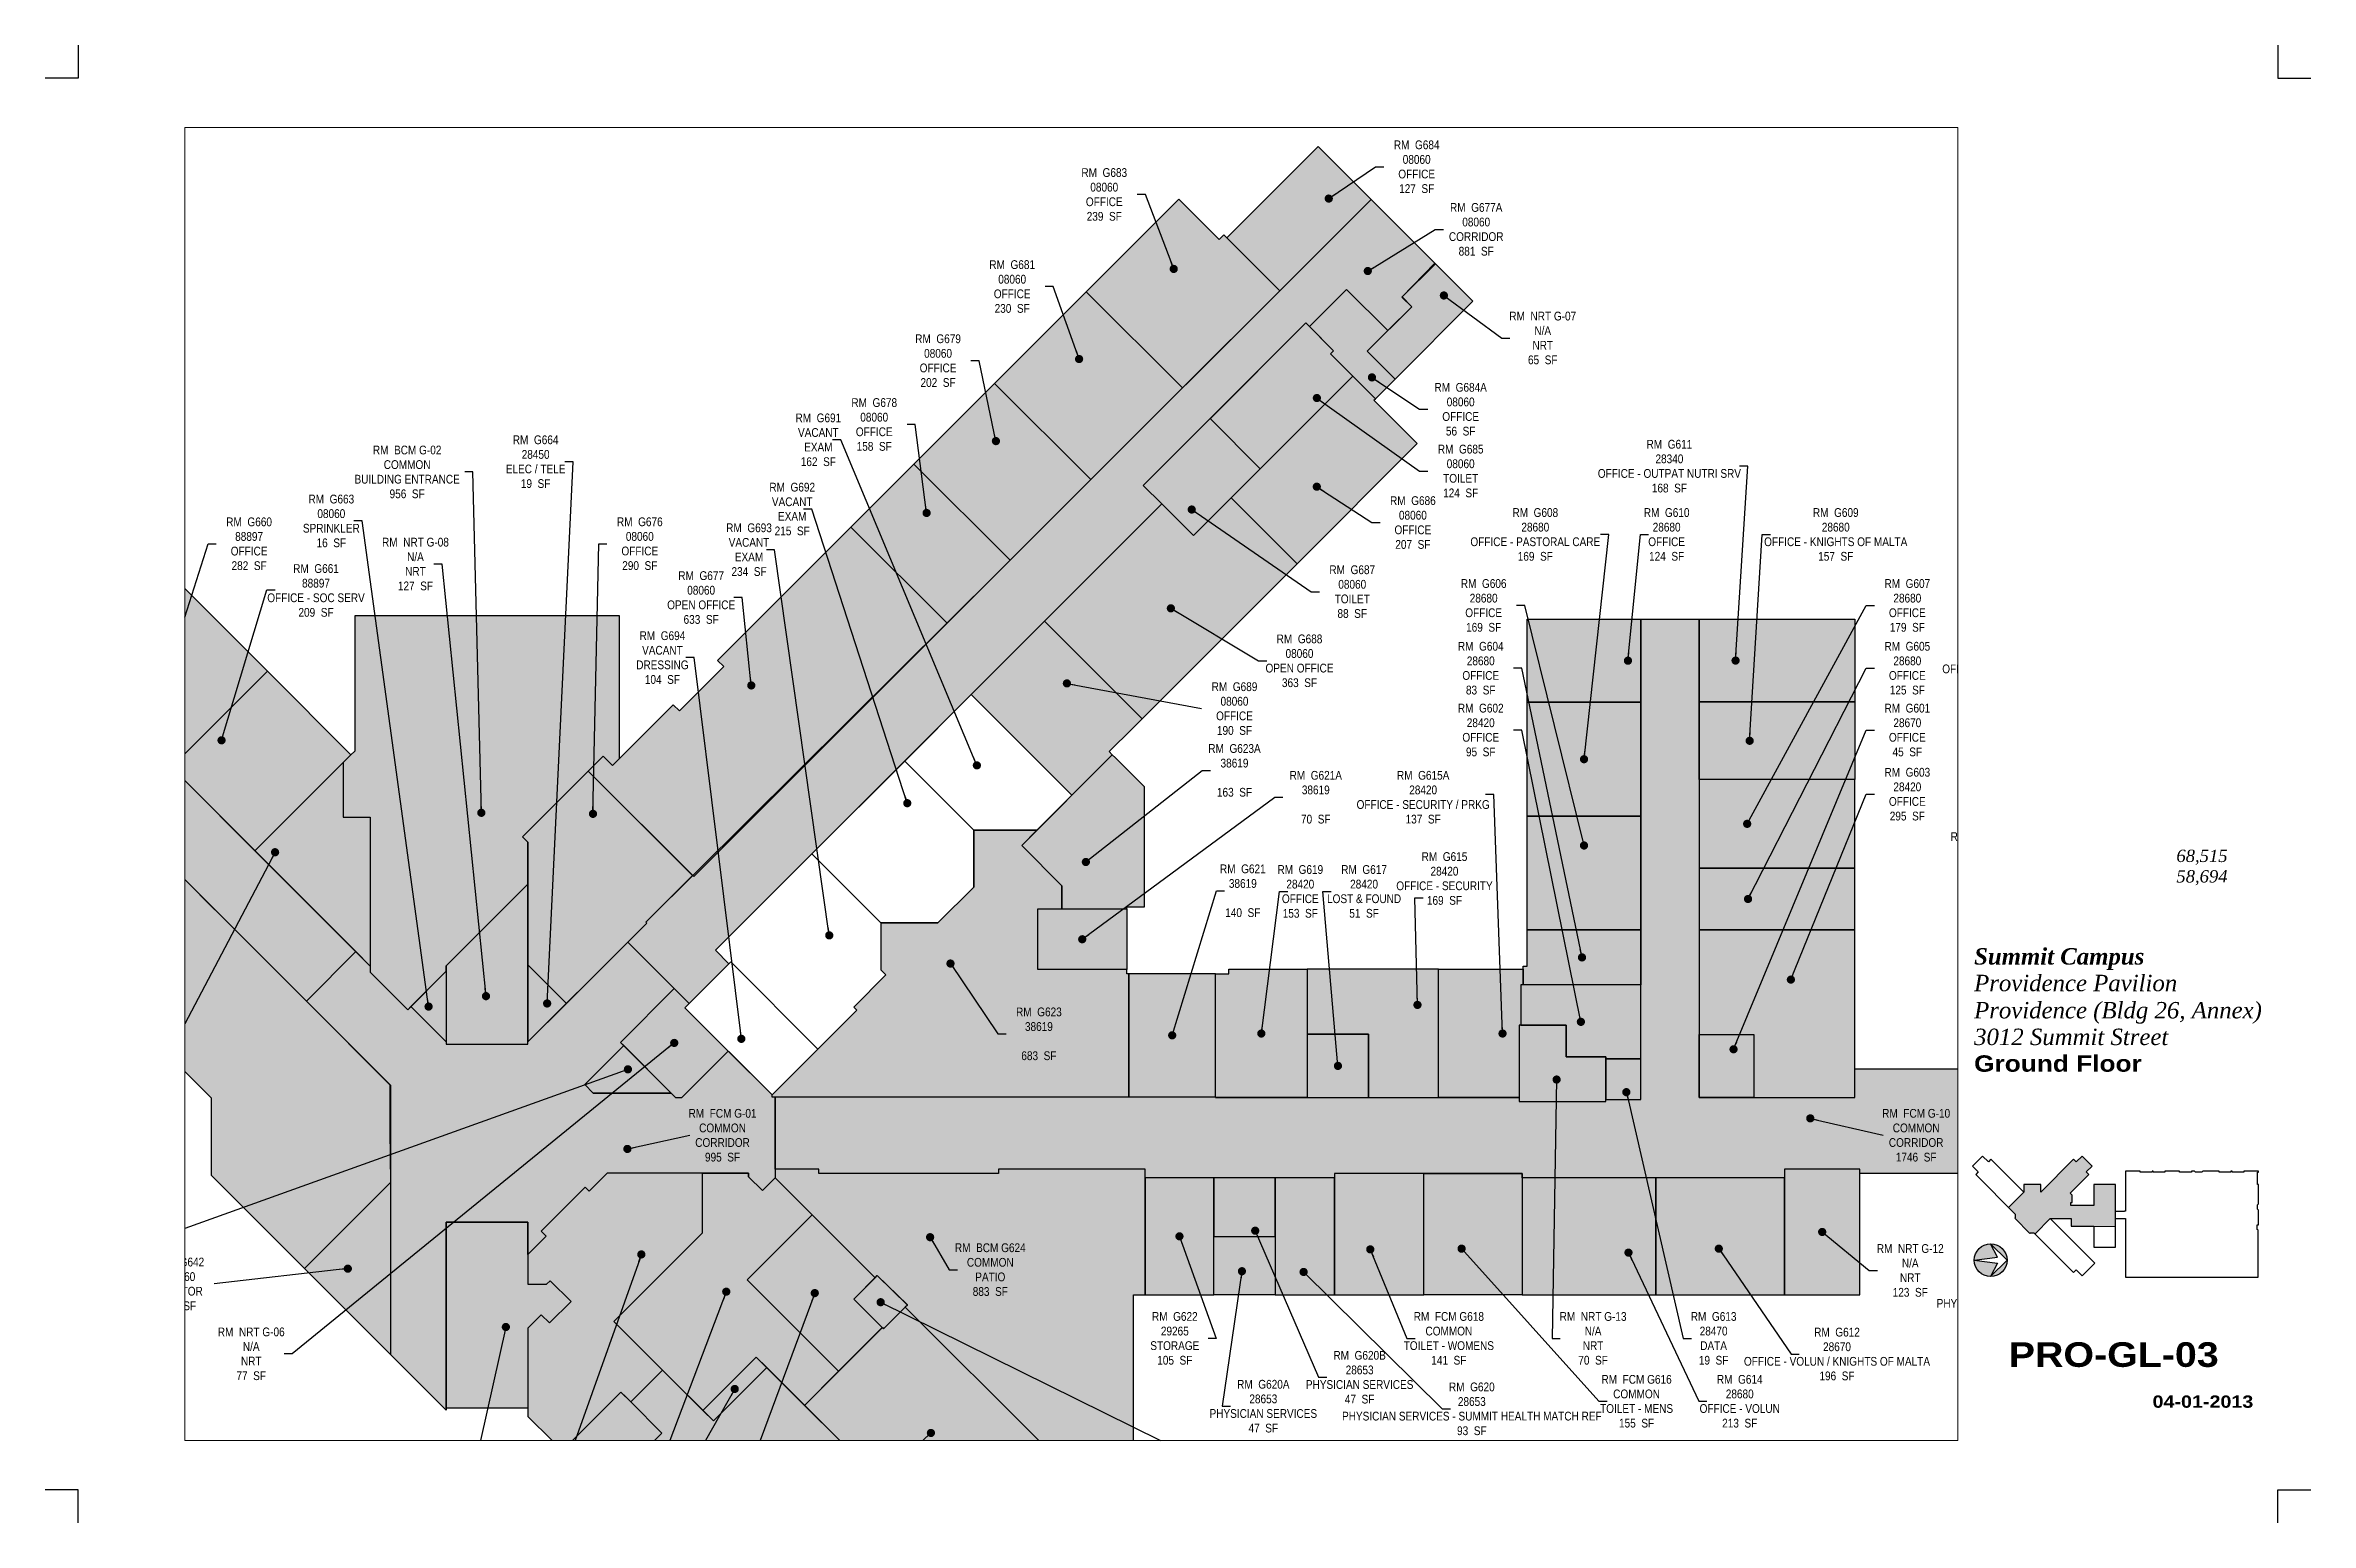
# Paper-space layout '03' of a CAD drawing. Header units: inches. Extents: x -0.1 to 17.1, y -0.1 to 11.1.
# The model-space entities are those that its viewports show. They can reach past a viewport. Long polylines and large blocks are cut down to what shows.
import ezdxf
from ezdxf.enums import TextEntityAlignment as Align

# ---------------------------------------------------------------- set-up
doc = ezdxf.new("R2010")
doc.units = ezdxf.units.IN
doc.header["$MEASUREMENT"] = 0
doc.layers.get('Defpoints').update_dxf_attribs({"color": 31})
for name, color, linetype in [('0-LABEL', 3, 'Continuous'), ('1-NRT', 200, 'Continuous'), ('1-NRT-PTN', 253, 'Continuous'), ('2-BCM', 140, 'Continuous'), ('2-BCM-PTN', 250, 'Continuous'), ('3-FCM', 190, 'Continuous'), ('3-FCM-PTN', 9, 'Continuous'), ('4-OCC', 6, 'Continuous'), ('4-OCC-PTN', 95, 'Continuous'), ('4-VACANT', 60, 'Continuous'), ('T-5', 5, 'Continuous'), ('T-8', 8, 'Continuous')]:
    doc.layers.add(name, color=color, linetype=linetype)
doc.styles.add('ArialB', font='')
doc.styles.add('ArialN', font='ARIALN.TTF')
doc.styles.add('TimesI', font='timesi.ttf')
doc.styles.add('TimesIB', font='timesbi.ttf')
doc.styles.get('ArialB').set_extended_font_data('Arial Black')
doc.dimstyles.new('AB-120', dxfattribs={"dimscale": 120, "dimtxt": 0.125, "dimasz": 0.09375, "dimexe": 0.0625, "dimexo": 0.125, "dimgap": 0.375, "dimtad": 0, "dimtih": 1, "dimtoh": 1, "dimdec": 4, "dimrnd": 0.0625, "dimzin": 0, "dimdsep": 46, "dimlunit": 4, "dimtxsty": 'ArialN', "dimblk": 'ARCHTICK', "dimcen": 0.09375, "dimclrd": 256, "dimclre": 256, "dimclrt": 256, "dimadec": 0, "dimazin": 0, "dimtfac": 1, "dimtdec": 4, "dimtofl": 0, "dimtmove": 2, "dimatfit": 3, "dimldrblk": 'DOT', "dimfxl": 0, "dimfrac": 2, "dimtolj": 1, "dimtzin": 0, "dimlwd": -1, "dimlwe": -1, "dimarcsym": 0})

psp = doc.layouts.new('03')

msp = doc.modelspace()

# ---------------------------------------------------------------- texts
at = {"layer": '0-LABEL', "char_height": 12, "attachment_point": 5, "style": 'ArialN'}
for s, insert in [('RM  G684\\P08060\\POFFICE\\P127  SF', (-588.9, 2883)), ('RM  G683\\P08060\\POFFICE\\P239  SF', (-1017.1, 2845)), ('RM  G677A\\P08060\\PCORRIDOR\\P881  SF', (-507.3, 2797.2)), ('RM  G681\\P08060\\POFFICE\\P230  SF', (-1143.3, 2718.8)), ('RM  NRT G-07\\PN/A\\PNRT\\P65  SF', (-416.1, 2648.3)), ('RM  G679\\P08060\\POFFICE\\P202  SF', (-1244.9, 2617.2)), ('RM  G684A\\P08060\\POFFICE\\P56  SF', (-528.6, 2550.6)), ('RM  G678\\P08060\\POFFICE\\P158  SF', (-1332.4, 2529.7)), ('RM  G486B\\P28340\\POFFICE\\P74  SF', (197.5, 2523.5)), ('RM  G691\\PVACANT\\PEXAM\\P162  SF', (-1409, 2508.7)), ('RM  BCM G-02\\PCOMMON\\PBUILDING ENTRANCE\\P956  SF', (-1972.6, 2464.7)), ('RM  G664\\P28450\\PELEC / TELE\\P19  SF', (-1796.5, 2478.7)), ('RM  G685\\P08060\\PTOILET\\P124  SF', (-528.6, 2465.9)), ('RM  G611\\P28340\\POFFICE - OUTPAT NUTRI SRV\\P168  SF', (-242.5, 2472.6)), ('RM  NRT G-24\\PN/A\\PNRT\\P15  SF', (197.5, 2423)), ('RM  G663\\P08060\\PSPRINKLER\\P16  SF', (-2076.5, 2397.5)), ('RM  G692\\PVACANT\\PEXAM\\P215  SF', (-1444.8, 2413.8)), ('RM  G686\\P08060\\POFFICE\\P207  SF', (-594.1, 2395.3)), ('RM  G660\\P88897\\POFFICE\\P282  SF', (-2189.2, 2366.2)), ('RM  G676\\P08060\\POFFICE\\P290  SF', (-1653.7, 2366.3)), ('RM  G693\\PVACANT\\PEXAM\\P234  SF', (-1504, 2358.1)), ('RM  G608\\P28680\\POFFICE - PASTORAL CARE\\P169  SF', (-426.3, 2379)), ('RM  G610\\P28680\\POFFICE\\P124  SF', (-246.3, 2379)), ('RM  G609\\P28680\\POFFICE - KNIGHTS OF MALTA\\P157  SF', (-14.5, 2379)), ('RM  NRT G-08\\PN/A\\PNRT\\P127  SF', (-1961.2, 2338.4)), ('RM  G661\\P88897\\POFFICE - SOC SERV\\P209  SF', (-2097.5, 2302.2)), ('RM  G677\\P08060\\POPEN OFFICE\\P633  SF', (-1569.6, 2292.5)), ('RM  G687\\P08060\\PTOILET\\P88  SF', (-677.2, 2300.6)), ('RM  G606\\P28680\\POFFICE\\P169  SF', (-497.1, 2281.7)), ('RM  G607\\P28680\\POFFICE\\P179  SF', (83.6, 2281.7)), ('RM  G694\\PVACANT\\PDRESSING\\P104  SF', (-1622.7, 2210.2)), ('RM  G688\\P08060\\POPEN OFFICE\\P363  SF', (-749.5, 2205.8)), ('RM  G486\\P28340\\POFFICE - MANAGER\\P61  SF', (197.5, 2204.7)), ('RM  G604\\P28680\\POFFICE\\P83  SF', (-501.1, 2195.7)), ('RM  G605\\P28680\\POFFICE\\P125  SF', (83.6, 2195.7)), ('RM  G689\\P08060\\POFFICE\\P190  SF', (-838.6, 2140.3)), ('RM  G602\\P28420\\POFFICE\\P95  SF', (-501.1, 2110.9)), ('RM  G601\\P28670\\POFFICE\\P45  SF', (83.6, 2110.9)), ('RM  G623A\\P38619\\P\\P163  SF', (-838.6, 2055.6)), ('RM  G621A\\P38619\\P\\P70  SF', (-727.2, 2018.8)), ('RM  G615A\\P28420\\POFFICE - SECURITY / PRKG\\P137  SF', (-580, 2018.8)), ('RM  G603\\P28420\\POFFICE\\P295  SF', (83.6, 2023)), ('RM  G488\\P28340\\PREFRIGERATOR\\P499  SF', (197.5, 1974.8)), ('RM  G621\\P38619\\P\\P140  SF', (-827.2, 1890.6)), ('RM  G619\\P28420\\POFFICE\\P153  SF', (-748.4, 1889.7)), ('RM  G617\\P28420\\PLOST & FOUND\\P51  SF', (-661, 1889.7)), ('RM  G615\\P28420\\POFFICE - SECURITY\\P169  SF', (-550.8, 1907.4)), ('RM  G623\\P38619\\P\\P683  SF', (-1106.7, 1694.5)), ('RM  FCM G101\\PCOMMON\\PCORRIDOR\\P1993  SF', (200.5, 1690.7)), ('RM  FCM G-01\\PCOMMON\\PCORRIDOR\\P995  SF', (-1540.3, 1555.5)), ('RM  FCM G-10\\PCOMMON\\PCORRIDOR\\P1746  SF', (95.7, 1555.5)), ('RM  BCM G624\\PCOMMON\\PPATIO\\P883  SF', (-1173.3, 1371.3)), ('RM  NRT G-12\\PN/A\\PNRT\\P123  SF', (87.6, 1370.2)), ('RM  G642\\P28460\\PJANITOR\\P97  SF', (-2282.1, 1351.7)), ('RM  G591\\P38619\\PPHYSICIAN SERVICES\\P151  SF', (197.5, 1335)), ('RM  G622\\P29265\\PSTORAGE\\P105  SF', (-920.4, 1277.1)), ('RM  FCM G618\\PCOMMON\\PTOILET - WOMENS\\P141  SF', (-544.8, 1277.1)), ('RM  NRT G-13\\PN/A\\PNRT\\P70  SF', (-347.1, 1277.1)), ('RM  G613\\P28470\\PDATA\\P19  SF', (-181.9, 1277.1)), ('RM  NRT G-06\\PN/A\\PNRT\\P77  SF', (-2186.3, 1255.9)), ('RM  G612\\P28670\\POFFICE - VOLUN / KNIGHTS OF MALTA\\P196  SF', (-12.8, 1255.6)), ('RM  G620B\\P28653\\PPHYSICIAN SERVICES\\P47  SF', (-667.1, 1223.8)), ('RM  G620A\\P28653\\PPHYSICIAN SERVICES\\P47  SF', (-799.1, 1184.1)), ('RM  G620\\P28653\\PPHYSICIAN SERVICES - SUMMIT HEALTH MATCH REF\\P93  SF', (-513.3, 1180.5)), ('RM  FCM G616\\PCOMMON\\PTOILET - MENS\\P155  SF', (-287.5, 1190.9)), ('RM  G614\\P28680\\POFFICE - VOLUN\\P213  SF', (-146.1, 1190.9)), ('RM  NRT G-10\\PN/A\\PNRT\\P18  SF', (-789.6, 1090.4))]:
    msp.add_mtext(s, dxfattribs=dict(at, insert=insert))

# ---------------------------------------------------------------- blocks, each defined once
blk = doc.blocks.new('AB-TB-text')
for tag, style, p in [('GROSS', 'TimesI', (1.93, 4.406)), ('USEABLE', 'TimesI', (1.93, 4.25)), ('DATE', 'ArialB', (2.125, 0.25))]:
    blk.add_attdef(tag, text='', height=0.0938, dxfattribs=dict(style=style)).set_placement(p, align=Align.RIGHT)
for tag, style, p in [('CAMPUS', 'TimesIB', (0, 3.75)), ('PAVILION', 'TimesI', (0, 3.547)), ('BUILDING', 'TimesI', (0, 3.34)), ('STREET', 'TimesI', (0, 3.137)), ('FLOOR', 'ArialB', (0, 2.934))]:
    blk.add_attdef(tag, text='', height=0.125, dxfattribs=dict(style=style)).set_placement(p, align=Align.TOP_LEFT)
at = {"style": 'ArialB'}
blk.add_attdef('DWG#', text='', height=0.188, dxfattribs=at).set_placement((1.062, 0.749), align=Align.TOP_CENTER)
blk = doc.blocks.new('n-arrow')
h = blk.add_hatch(color=256)
h.paths.add_polyline_path([(0, 0.125), (0.125, 0, 0.414214)])
h.paths.add_polyline_path([(0, 0.125, 0.414214), (-0.125, 0), (0.051, 0.022)])
h = blk.add_hatch(color=256)
h.paths.add_polyline_path([(0.051, -0.022), (-0.125, 0, 0.414214), (0, -0.125)])
h.paths.add_polyline_path([(0.125, 0), (0, -0.125, 0.414214)])
for p, q in [((-0.125, 0), (0.051, 0.022)), ((-0.125, 0), (0.051, -0.022)), ((0, 0.125), (0.125, 0)), ((0.051, 0.022), (0, 0.125)), ((0, -0.125), (0.125, 0)), ((0.051, -0.022), (0, -0.125))]:
    blk.add_line(p, q)
blk.add_circle((0, 0), 0.125)
blk = doc.blocks.new('gl outline')
at = {"layer": 'T-8'}
for points in [[(15.716, 2.25), (15.716, 2.248), (15.707, 2.248), (15.707, 2.244), (15.638, 2.244), (15.638, 2.451), (15.473, 2.451), (15.473, 2.291), (15.299, 2.291), (15.299, 2.312), (15.308, 2.312), (15.308, 2.37), (15.294, 2.385), (15.436, 2.526), (15.416, 2.546), (15.461, 2.591), (15.385, 2.667), (15.34, 2.622), (15.32, 2.642), (15.07, 2.392), (15.07, 2.451), (14.941, 2.451), (14.941, 2.392), (14.69, 2.642), (14.671, 2.622), (14.625, 2.667), (14.549, 2.591), (14.594, 2.546), (14.574, 2.526), (14.875, 2.225), (14.875, 2.197), (14.871, 2.194), (14.987, 2.078), (14.991, 2.081), (15.018, 2.081), (15.319, 1.78), (15.34, 1.8), (15.385, 1.755), (15.481, 1.852), (15.142, 2.191), (15.3, 2.191), (15.3, 2.132), (15.473, 2.132), (15.473, 1.972), (15.638, 1.972), (15.638, 2.191), (15.715, 2.191)], [(15.715, 2.191), (15.715, 1.744), (16.725, 1.744), (16.725, 1.95), (16.724, 1.95), (16.724, 2.102), (16.717, 2.108), (16.717, 2.108), (16.717, 2.143), (16.727, 2.143), (16.727, 2.256), (16.719, 2.262), (16.719, 2.296), (16.727, 2.303), (16.727, 2.351), (16.727, 2.451), (16.719, 2.451), (16.719, 2.544), (16.727, 2.544), (16.727, 2.552), (16.615, 2.552), (16.615, 2.544), (16.527, 2.544), (16.527, 2.552), (16.517, 2.552), (16.517, 2.544), (16.427, 2.544), (16.427, 2.552), (16.303, 2.552), (16.295, 2.544), (16.247, 2.544), (16.239, 2.552), (16.217, 2.552), (16.217, 2.544), (16.127, 2.544), (16.127, 2.552), (16.015, 2.552), (16.015, 2.544), (15.925, 2.544), (15.925, 2.552), (15.917, 2.552), (15.917, 2.544), (15.827, 2.544), (15.827, 2.552), (15.716, 2.552), (15.716, 2.25), (15.716, 2.247)]]:
    blk.add_lwpolyline(points, dxfattribs=at)
blk = doc.blocks.new('_ArchTick')
at = {"const_width": 0.15}
blk.add_lwpolyline([(-0.5, -0.5), (0.5, 0.5)], dxfattribs=at)
blk = doc.blocks.new('_Dot')
at = {"lineweight": -2}
blk.add_line((-0.5, 0), (-1, 0), dxfattribs=at)
at = {"const_width": 0.5}
blk.add_lwpolyline([(-0.25, 0, 1), (0.25, 0, 1)], format="xyb", close=True, dxfattribs=at)

# ---------------------------------------------------------------- hatches: boundary and pattern name
at = {"layer": '1-NRT-PTN'}
for points in [[(-618.6, 2591.9), (-511.8, 2698.7), (-564.1, 2751), (-608.9, 2704.6), (-595.6, 2691.2), (-656.8, 2630.1)], [(-1919, 1787.7), (-1919, 1680.4), (-1807.1, 1680.4), (-1807.1, 1899.7)], [(-1604.8, 1607.4), (-1596.3, 1607.4), (-1532.6, 1671), (-1591.9, 1730.3), (-1585.9, 1736.3), (-1606.4, 1756.8), (-1680.3, 1682.9)], [(-383.8, 1663), (-383.8, 1706.4), (-448.5, 1706.4), (-448.5, 1602), (-329.7, 1602), (-329.7, 1663)], [(18.5, 1509), (-84.7, 1509), (-84.7, 1337), (18.5, 1337)], [(-1807.1, 1181.7), (-1919, 1181.7), (-1919, 1436.2), (-1807.1, 1436.2), (-1807.1, 1351.3), (-1781.6, 1351.3), (-1776.7, 1356.2), (-1748, 1327.6), (-1777.4, 1298.3), (-1788.7, 1309.6), (-1807.1, 1291.2)], [(-1319.5, 1290.4), (-1287, 1322.9), (-1328.2, 1363.1), (-1360.2, 1331.1)]]:
    msp.add_hatch(color=256, dxfattribs=at).paths.add_polyline_path(points)
at = {"layer": '2-BCM-PTN'}
for points in [[(-1681.5, 2072), (-1681.5, 2267.5), (-1789.5, 2267.5), (-1936.5, 2267.5), (-2044.5, 2267.5), (-2044.5, 2086.5), (-2044.5, 2082.2), (-2049.6, 2077.1), (-2060.2, 2066.5), (-2060.2, 1991.5), (-2023.1, 1991.5), (-2023.1, 1787.5), (-2023.1, 1779), (-1971.7, 1727.6), (-1919, 1780.3), (-1919, 1787.7), (-1807.1, 1899.7), (-1807.1, 1904), (-1807.1, 1957.4), (-1814.3, 1964.7), (-1704, 2075), (-1691.3, 2062.3)], [(-977.1, 1337), (-961.1, 1337), (-961.1, 1509), (-1162.2, 1509), (-1162.2, 1503), (-1408.2, 1503), (-1408.2, 1509), (-1468.3, 1509), (-1468.3, 1497.1), (-1331.2, 1360), (-1328.2, 1363.1), (-1287, 1322.8), (-1289.9, 1320), (-977.1, 1007.3)]]:
    msp.add_hatch(color=256, dxfattribs=at).paths.add_polyline_path(points)
at = {"layer": '3-FCM-PTN'}
for points in [[(269.5, 1653), (323.5, 1653), (323.5, 1548), (290.5, 1548), (290.5, 1503), (18.5, 1503), (18.5, 1509), (-84.7, 1509), (-84.7, 1497), (-444.5, 1497), (-444.5, 1503), (-701.5, 1503), (-701.5, 1497), (-961.1, 1497), (-961.1, 1509), (-1162.2, 1509), (-1162.2, 1503), (-1408.2, 1503), (-1408.2, 1509), (-1468.3, 1509), (-1468.3, 1608), (-864.8, 1608), (-864.8, 1607.1), (-448.5, 1607.1), (-448.5, 1602), (-329.7, 1602), (-329.7, 1604.5), (-281.5, 1604.5), (-281.5, 2263), (-201.5, 2263), (-201.5, 1607.1), (11.5, 1607.1), (11.5, 1646.5), (269.5, 1646.5)], [(-1670.1, 1820.4), (-1606.4, 1756.8), (-1680.3, 1682.9), (-1675.8, 1678.4), (-1729.2, 1625), (-1717.6, 1613.4), (-1610.8, 1613.4), (-1604.8, 1607.4), (-1596.3, 1607.4), (-1532.6, 1671), (-1472.4, 1610.8), (-1472.6, 1610.5), (-1472.6, 1608), (-1468.3, 1608), (-1468.3, 1509), (-1468.3, 1497.1), (-1485.7, 1479.6), (-1504.7, 1498.6), (-1504.7, 1503.7), (-1698.6, 1503.7), (-1723.2, 1479.1), (-1728.5, 1484.5), (-1788.8, 1424.2), (-1781.9, 1417.2), (-1807.1, 1392), (-1807.1, 1436.2), (-1919, 1436.2), (-1919, 1178.7), (-1995, 1254.7), (-1995.1, 1491.2), (-1995.7, 1561), (-1995.7, 1600.3), (-1995.7, 1624.3), (-2110.7, 1739.3), (-2042.8, 1807.2), (-2023.1, 1787.5), (-2023.1, 1779), (-1971.7, 1727.6), (-1967.4, 1731.9), (-1919, 1683.4), (-1919, 1680.4), (-1807.1, 1680.4), (-1807.1, 1683.4)], [(-578.9, 1503), (-701.5, 1503), (-701.5, 1337), (-578.9, 1337)], [(-444.5, 1503), (-444.5, 1337), (-578.9, 1337), (-578.9, 1503)]]:
    msp.add_hatch(color=256, dxfattribs=at).paths.add_polyline_path(points)
at = {"layer": '4-OCC-PTN'}
for color, points in [(10, [(-651.1, 2838), (-776.3, 2712.8), (-849.1, 2785.6), (-723.9, 2910.8)]), (10, [(-628.5, 2658.4), (-595.6, 2691.2), (-609.2, 2704.3), (-563.3, 2750.2), (-651.1, 2838), (-1160.6, 2329.2), (-1645.5, 1847.6), (-1644.2, 1846.3), (-1670.1, 1820.4), (-1585.9, 1736.3), (-1531.5, 1790.7), (-1549.8, 1809.1), (-938.2, 2420.8), (-963.7, 2446.2), (-740.9, 2669), (-736, 2664), (-685.1, 2714.9)]), (10, [(-776.3, 2712.8), (-849.1, 2785.6), (-853.3, 2789.9), (-859.7, 2783.5), (-914.9, 2838.7), (-1041.8, 2711.8), (-909.8, 2579.8), (-776.5, 2713.1)]), (43, [(-2110.7, 1739.3), (-2505.7, 2134.4), (-2501.5, 2138.6), (-2526.7, 2163.9), (-2533.1, 2157.5), (-2545.1, 2169.5), (-2551.8, 2162.8), (-2640.4, 2251.4), (-2652.8, 2239), (-2791.2, 2377.4), (-2776.3, 2392.3), (-2913.1, 2529), (-2912.4, 2529.7), (-3014.5, 2631.8), (-3008.8, 2637.5), (-3015.7, 2644.4), (-2987.9, 2672.2), (-3062, 2746.3), (-2992.2, 2816), (-2942.7, 2766.5), (-2900.3, 2809), (-2866.4, 2775), (-2938.5, 2702.9), (-2042.8, 1807.2)]), (10, [(-909.8, 2579.8), (-1041.8, 2711.8), (-1167.6, 2585.9), (-1035.5, 2454.4)]), (10, [(-628.5, 2658.4), (-685.1, 2714.9), (-736, 2664), (-702.7, 2630.8), (-707, 2626.5), (-645.5, 2565), (-618.6, 2591.9), (-656.8, 2630.1)]), (10, [(-872.1, 2537.8), (-803.2, 2468.9), (-676.2, 2595.8), (-707, 2626.5), (-702.7, 2630.8), (-740.9, 2669), (-872.1, 2537.7)]), (10, [(-1035.5, 2454.4), (-1167.6, 2585.9), (-1278.1, 2475.4), (-1146, 2343.8)]), (10, [(-843, 2429.2), (-752.8, 2338.9), (-588.2, 2503.5), (-647.6, 2562.9), (-645.5, 2565), (-676.2, 2595.8)]), (10, [(-938.2, 2420.8), (-963.7, 2446.2), (-872.1, 2537.8), (-803.2, 2468.9), (-894.8, 2377.4)]), (10, [(-1146, 2343.8), (-1278.1, 2475.4), (-1364.3, 2389.2), (-1232.4, 2257.3)]), (10, [(-1098.8, 2260.2), (-965.2, 2126.5), (-752.8, 2338.9), (-843, 2429.2), (-894.8, 2377.4), (-938.2, 2420.8)]), (10, [(-1364.3, 2389.2), (-1232.4, 2257.3), (-1579.8, 1910), (-1724.4, 2054.6), (-1704, 2075), (-1691.3, 2062.3), (-1681.5, 2072), (-1674.3, 2079.2), (-1607.8, 2145.7), (-1599.3, 2137.2), (-1538.5, 2198), (-1547, 2206.5)]), (43, [(-2164.2, 2191.7), (-2295.7, 2060.1), (-2450.1, 2214.6), (-2318.6, 2346.1)]), (10, [(-1199.3, 2159.6), (-1061.4, 2021.8), (-1006.1, 2077.1), (-1010.3, 2081.4), (-978.5, 2113.2), (-965.2, 2126.5), (-1098.8, 2260.2), (-1199.3, 2159.6), (-1061.4, 2021.8)]), (132, [(-437.5, 2263), (-281.5, 2263), (-281.5, 2149), (-437.5, 2149)]), (50, [(-201.5, 2263), (11.5, 2263), (11.5, 2149.4), (-201.5, 2149.4)]), (43, [(-2181.2, 1945.6), (-2295.7, 2060.1), (-2164.2, 2191.7), (-2049.6, 2077.1)]), (132, [(-437.5, 2149), (-281.5, 2149), (-281.5, 1993), (-437.5, 1993)]), (132, [(-201.5, 2149.4), (11.5, 2149.4), (11.5, 2043), (-201.5, 2043)]), (43, [(-2060.2, 2066.5), (-2060.2, 1991.5), (-2023.1, 1991.5), (-2023.1, 1787.5), (-2181.2, 1945.6)]), (10, [(-1581.5, 1911.7), (-1724.4, 2054.6), (-1814.3, 1964.7), (-1807.1, 1957.4), (-1807.1, 1789), (-1754.3, 1736.2), (-1670.1, 1820.4), (-1644.2, 1846.3), (-1645.5, 1847.6)]), (132, [(11.5, 2043), (-201.5, 2043), (-201.5, 1921.7), (11.5, 1921.7)]), (43, [(-2494.4, 1860), (-2241.2, 1606.8), (-2241.2, 1500.9), (-2113.3, 1373), (-1995.1, 1491.2), (-1995.1, 1623.8), (-2363.3, 1992)]), (132, [(-437.5, 1993), (-281.5, 1993), (-281.5, 1837), (-437.5, 1837)]), (132, [(11.5, 1921.7), (-201.5, 1921.7), (-201.5, 1837), (11.5, 1837)]), (132, [(-281.5, 1761.6), (-443, 1761.6), (-443, 1787.1), (-437.5, 1787.1), (-437.5, 1837), (-281.5, 1837)]), (240, [(-201.5, 1837), (-201.5, 1693.7), (-126.9, 1693.7), (-126.9, 1607.1), (11.5, 1607.1), (11.5, 1837)]), (10, [(-1919, 1780.3), (-1919, 1683.4), (-1967.4, 1731.9)]), (55, [(-1807.1, 1789), (-1807.1, 1683.4), (-1754.3, 1736.2)]), (240, [(-738.8, 1783), (-738.8, 1607.1), (-864.8, 1607.1), (-864.8, 1777), (-846.2, 1777), (-846.2, 1783)]), (240, [(-559.1, 1607.1), (-559.1, 1783), (-738.8, 1783), (-738.8, 1694.1), (-654.8, 1694.1), (-654.8, 1607.1)]), (240, [(-559.1, 1607.1), (-559.1, 1783), (-443, 1783), (-443, 1761.6), (-446, 1761.6), (-446, 1706.4), (-448.5, 1706.4), (-448.5, 1607.1)]), (240, [(-383.8, 1663), (-329.7, 1663), (-329.7, 1660.4), (-281.5, 1660.4), (-281.5, 1761.6), (-446, 1761.6), (-446, 1706.4), (-383.8, 1706.4)]), (55, [(-1675.8, 1678.4), (-1610.8, 1613.4), (-1717.6, 1613.4), (-1729.2, 1625)]), (240, [(-654.8, 1607.1), (-654.8, 1694.1), (-738.8, 1694.1), (-738.8, 1607.1)]), (63, [(-201.5, 1693.7), (-126.9, 1693.7), (-126.9, 1607.1), (-201.5, 1607.1)]), (62, [(-281.5, 1604.5), (-281.5, 1660.4), (-329.7, 1660.4), (-329.7, 1604.5)]), (201, [(-1995.1, 1491.2), (-2113.3, 1373), (-1995, 1254.7), (-1995, 1326.3), (-1995, 1362.3)]), (120, [(-1698.6, 1503.7), (-1723.2, 1479.1), (-1728.5, 1484.5), (-1788.8, 1424.2), (-1781.9, 1417.2), (-1807.1, 1392), (-1807.1, 1351.3), (-1781.6, 1351.3), (-1776.7, 1356.2), (-1748, 1327.6), (-1777.4, 1298.3), (-1788.7, 1309.6), (-1807.1, 1291.2), (-1807.1, 1170.2), (-1760, 1123.1), (-1679.7, 1203.5), (-1666.2, 1190.1), (-1622.7, 1233.7), (-1689.2, 1300.2), (-1567.6, 1421.9), (-1567.6, 1503.7)]), (120, [(-1689.2, 1300.2), (-1567.6, 1421.9), (-1567.6, 1503.7), (-1504.7, 1503.7), (-1504.7, 1498.6), (-1485.7, 1479.6), (-1468.3, 1497.1), (-1417.5, 1446.3), (-1506.5, 1357.3), (-1381.2, 1232), (-1427.9, 1185.3), (-1494.2, 1251.6), (-1567.4, 1178.4), (-1622.7, 1233.7), (-1622.7, 1233.7)]), (120, [(-866.9, 1497), (-961.1, 1497), (-961.1, 1337), (-866.9, 1337)]), (46, [(-866.9, 1417), (-782.9, 1417), (-782.9, 1497), (-866.9, 1497)]), (46, [(-701.5, 1497), (-782.9, 1497), (-782.9, 1337), (-701.5, 1337)]), (132, [(-260.9, 1497), (-444.5, 1497), (-444.5, 1337), (-260.9, 1337)]), (63, [(-84.7, 1395), (-84.7, 1446), (-84.7, 1497), (-260.9, 1497), (-260.9, 1337), (-84.7, 1337)]), (120, [(-1417.5, 1446.3), (-1506.5, 1357.3), (-1381.2, 1232), (-1321.4, 1292), (-1360.2, 1331.1), (-1331.2, 1360)]), (46, [(-782.9, 1337), (-866.9, 1337), (-866.9, 1417), (-782.9, 1417)]), (120, [(-1351.8, 1109.2), (-1371.5, 1089.5), (-1263.1, 981.1), (-1243.7, 1000.6), (-1218.1, 975), (-1081.5, 1111.6), (-1289.9, 1320), (-1319.5, 1290.4), (-1321.2, 1292.1), (-1427.9, 1185.3)]), (120, [(-1567.4, 1178.4), (-1552.9, 1163.9), (-1479.7, 1237.1), (-1494.2, 1251.6)]), (120, [(-1703.8, 1066.9), (-1623.4, 1147.2), (-1666.2, 1190.1), (-1622.7, 1233.7), (-1552.9, 1163.9), (-1479.7, 1237.1), (-1351.8, 1109.2), (-1371.5, 1089.5), (-1263.1, 981.1), (-1243.7, 1000.6), (-1218.1, 975), (-1237.5, 955.5), (-1005.3, 723.3), (-1051.3, 677.5), (-1172.7, 798.9), (-1304.2, 667.4)]), (120, [(-1760, 1123.1), (-1679.7, 1203.5), (-1673, 1196.8), (-1666.2, 1190.1), (-1623.4, 1147.2), (-1703.8, 1066.9)])]:
    msp.add_hatch(color=color, dxfattribs=at).paths.add_polyline_path(points)
h = msp.add_hatch(color=172, dxfattribs=at)
h.dxf.hatch_style = 1
h.paths.add_polyline_path([(-962, 2033), (-1001.8, 2072.9), (-1006.1, 2077.1), (-1130.3, 1952.9), (-1075.1, 1897.6), (-1075.1, 1865.7), (-986.2, 1865.7), (-986.2, 1868.7), (-962, 1868.7)])
h = msp.add_hatch(color=172, dxfattribs=at)
h.dxf.hatch_style = 1
h.paths.add_polyline_path([(-1245.1, 1846.6), (-1323.2, 1846.6), (-1323.2, 1782.4), (-1316.3, 1775.4), (-1360.3, 1731.3), (-1356.1, 1727.1), (-1472.6, 1610.5), (-1472.6, 1608), (-983.2, 1608), (-983.2, 1777), (-986.2, 1777), (-986.2, 1782.7), (-1108.3, 1782.7), (-1108, 1865.7), (-1075.1, 1865.7), (-1075.1, 1897.6), (-1130.3, 1952.9), (-1109.4, 1973.8), (-1196, 1973.8), (-1196, 1895.7)])
h = msp.add_hatch(color=172, dxfattribs=at)
h.dxf.hatch_style = 1
h.paths.add_polyline_path([(-986.2, 1782.7), (-986.2, 1865.7), (-1108, 1865.7), (-1108.3, 1782.7)])
h = msp.add_hatch(color=172, dxfattribs=at)
h.dxf.hatch_style = 1
h.paths.add_polyline_path([(-864.8, 1777), (-983.2, 1777), (-983.2, 1678.8), (-983.2, 1608), (-864.8, 1608)])

# ---------------------------------------------------------------- linework, layer by layer
at = {"layer": '1-NRT'}
for points in [[(-618.6, 2591.9), (-618.6, 2591.9), (-511.8, 2698.7), (-564.1, 2751), (-608.9, 2704.6), (-595.6, 2691.2), (-656.8, 2630.1), (-618.6, 2591.9)], [(-1919, 1787.7), (-1919, 1787.7), (-1919, 1787.7), (-1919, 1680.4), (-1807.1, 1680.4), (-1807.1, 1899.7), (-1807.1, 1899.7), (-1807.1, 1899.7), (-1919, 1787.7)], [(-383.8, 1663), (-383.8, 1706.4), (-448.5, 1706.4), (-448.5, 1602), (-329.7, 1602), (-329.7, 1663), (-383.8, 1663)], [(18.5, 1509), (-84.7, 1509), (-84.7, 1337), (18.5, 1337), (18.5, 1509)]]:
    msp.add_lwpolyline(points, dxfattribs=at)
for points in [[(-1604.8, 1607.4), (-1596.3, 1607.4), (-1532.6, 1671), (-1591.9, 1730.3), (-1585.9, 1736.3), (-1606.4, 1756.8), (-1680.3, 1682.9)], [(-1807.1, 1181.7), (-1919, 1181.7), (-1919, 1436.2), (-1807.1, 1436.2), (-1807.1, 1351.3), (-1781.6, 1351.3), (-1776.7, 1356.2), (-1748, 1327.6), (-1777.4, 1298.3), (-1788.7, 1309.6), (-1807.1, 1291.2)], [(-1360.2, 1331.1), (-1328.2, 1363.1), (-1287, 1322.9), (-1319.5, 1290.4)]]:
    msp.add_lwpolyline(points, close=True, dxfattribs=at)
at = {"layer": '2-BCM'}
msp.add_lwpolyline([(-1681.5, 2072), (-1681.5, 2267.5), (-1789.5, 2267.5), (-1936.5, 2267.5), (-2044.5, 2267.5), (-2044.5, 2086.5), (-2044.5, 2082.2), (-2049.6, 2077.1), (-2060.2, 2066.5), (-2060.2, 1991.5), (-2023.1, 1991.5), (-2023.1, 1787.5), (-2023.1, 1779), (-1971.7, 1727.6), (-1919, 1780.3), (-1919, 1787.7), (-1807.1, 1899.7), (-1807.1, 1904), (-1807.1, 1957.4), (-1814.3, 1964.7), (-1704, 2075), (-1691.3, 2062.3), (-1681.5, 2072)], dxfattribs=at)
msp.add_lwpolyline([(-977.1, 1337), (-961.1, 1337), (-961.1, 1509), (-1162.2, 1509), (-1162.2, 1503), (-1408.2, 1503), (-1408.2, 1509), (-1468.3, 1509), (-1468.3, 1497.1), (-1331.2, 1360), (-1328.2, 1363.1), (-1287, 1322.8), (-1289.9, 1320), (-977.1, 1007.3), (-977.1, 1337)], close=True, dxfattribs=at)
at = {"layer": '3-FCM'}
for points in [[(290.5, 1503), (18.5, 1503), (18.5, 1509), (-84.7, 1509), (-84.7, 1497), (-444.5, 1497), (-444.5, 1503), (-701.5, 1503), (-701.5, 1497), (-961.1, 1497), (-961.1, 1509), (-1162.2, 1509), (-1162.2, 1503), (-1408.2, 1503), (-1408.2, 1509), (-1468.3, 1509), (-1468.3, 1608), (-864.8, 1608), (-864.8, 1607.1), (-448.5, 1607.1), (-448.5, 1602), (-329.7, 1602), (-329.7, 1604.5), (-281.5, 1604.5), (-281.5, 2263), (-201.5, 2263), (-201.5, 1607.1), (11.5, 1607.1), (11.5, 1646.5), (269.5, 1646.5)], [(-578.9, 1503), (-701.5, 1503), (-701.5, 1337), (-578.9, 1337), (-578.9, 1503)], [(-444.5, 1503), (-444.5, 1337), (-578.9, 1337), (-578.9, 1503), (-444.5, 1503)]]:
    msp.add_lwpolyline(points, dxfattribs=at)
msp.add_lwpolyline([(-1670.1, 1820.4), (-1606.4, 1756.8), (-1680.3, 1682.9), (-1675.8, 1678.4), (-1729.2, 1625), (-1717.6, 1613.4), (-1610.8, 1613.4), (-1604.8, 1607.4), (-1596.3, 1607.4), (-1532.6, 1671), (-1472.4, 1610.8), (-1472.6, 1610.5), (-1472.6, 1608), (-1468.3, 1608), (-1468.3, 1509), (-1468.3, 1497.1), (-1485.7, 1479.6), (-1504.7, 1498.6), (-1504.7, 1503.7), (-1698.6, 1503.7), (-1723.2, 1479.1), (-1728.5, 1484.5), (-1788.8, 1424.2), (-1781.9, 1417.2), (-1807.1, 1392), (-1807.1, 1436.2), (-1919, 1436.2), (-1919, 1178.7), (-1995, 1254.7), (-1995.1, 1491.2), (-1995.7, 1561), (-1995.7, 1600.3), (-1995.7, 1624.3), (-2110.7, 1739.3), (-2042.8, 1807.2), (-2023.1, 1787.5), (-2023.1, 1779), (-1971.7, 1727.6), (-1967.4, 1731.9), (-1919, 1683.4), (-1919, 1680.4), (-1807.1, 1680.4), (-1807.1, 1683.4)], close=True, dxfattribs=at)
at = {"layer": '4-OCC'}
for points in [[(-651.1, 2838), (-776.3, 2712.8), (-849.1, 2785.6), (-723.9, 2910.8), (-651.1, 2838)], [(-2938.5, 2702.9), (-2042.8, 1807.2), (-2110.7, 1739.3), (-2110.7, 1739.3), (-2505.7, 2134.4)], [(-628.5, 2658.4), (-685.1, 2714.9), (-736, 2664), (-702.7, 2630.8), (-707, 2626.5), (-645.5, 2565), (-618.6, 2591.9), (-656.8, 2630.1), (-628.5, 2658.4)], [(-2164.2, 2191.7), (-2295.7, 2060.1), (-2450.1, 2214.6), (-2318.6, 2346.1), (-2164.2, 2191.7)], [(-437.5, 2263), (-281.5, 2263), (-281.5, 2149), (-437.5, 2149), (-437.5, 2263)], [(-201.5, 2263), (11.5, 2263), (11.5, 2149.4), (-201.5, 2149.4), (-201.5, 2263)], [(-2181.2, 1945.6), (-2295.7, 2060.1), (-2164.2, 2191.7), (-2049.6, 2077.1), (-2049.6, 2077.1), (-2049.6, 2077.1), (-2181.2, 1945.6)], [(-437.5, 2149), (-281.5, 2149), (-281.5, 1993), (-437.5, 1993), (-437.5, 2149)], [(-201.5, 2149.4), (11.5, 2149.4), (11.5, 2043), (-201.5, 2043), (-201.5, 2149.4)], [(-2060.2, 2066.5), (-2060.2, 1991.5), (-2023.1, 1991.5), (-2023.1, 1787.5), (-2181.2, 1945.6), (-2060.2, 2066.5)], [(-1581.5, 1911.7), (-1724.4, 2054.6), (-1814.3, 1964.7), (-1807.1, 1957.4), (-1807.1, 1789), (-1754.3, 1736.2), (-1670.1, 1820.4), (-1644.2, 1846.3), (-1645.5, 1847.6), (-1581.5, 1911.7)], [(-1075.1, 1865.7), (-986.2, 1865.7), (-986.2, 1868.7), (-962, 1868.7), (-962, 2033), (-1001.8, 2072.9), (-1006.1, 2077.1), (-1130.3, 1952.9), (-1075.1, 1897.6), (-1075.1, 1865.7)], [(11.5, 2043), (-201.5, 2043), (-201.5, 1921.7), (11.5, 1921.7), (11.5, 2043)], [(-2236.1, 1864.7), (-2363.3, 1992)], [(-437.5, 1993), (-281.5, 1993), (-281.5, 1837), (-437.5, 1837), (-437.5, 1993)], [(-1130.3, 1952.9), (-1109.4, 1973.8), (-1196, 1973.8), (-1196, 1895.7), (-1245.1, 1846.6), (-1323.2, 1846.6), (-1323.2, 1782.4), (-1316.3, 1775.4), (-1360.3, 1731.3), (-1356.1, 1727.1), (-1472.6, 1610.5), (-1472.6, 1608), (-983.2, 1608), (-983.2, 1777), (-986.2, 1777), (-986.2, 1782.7), (-1108.3, 1782.7), (-1108, 1865.7), (-1108, 1865.7), (-1075.1, 1865.7), (-1075.1, 1897.6), (-1130.3, 1952.9)], [(11.5, 1921.7), (-201.5, 1921.7), (-201.5, 1837), (11.5, 1837), (11.5, 1921.7)], [(-1108, 1865.7), (-986.2, 1865.7), (-986.2, 1782.7), (-1108.3, 1782.7), (-1108, 1865.7)], [(-281.5, 1761.6), (-443, 1761.6), (-443, 1787.1), (-437.5, 1787.1), (-437.5, 1837), (-281.5, 1837), (-281.5, 1761.6)], [(-201.5, 1837), (-201.5, 1693.7), (-126.9, 1693.7), (-126.9, 1607.1), (11.5, 1607.1), (11.5, 1837), (-201.5, 1837)], [(-1919, 1780.3), (-1919, 1683.4), (-1967.4, 1731.9), (-1919, 1780.3)], [(-1807.1, 1789), (-1807.1, 1683.4), (-1754.3, 1736.2), (-1807.1, 1789)], [(-864.8, 1777), (-983.2, 1777), (-983.2, 1777), (-983.2, 1678.8), (-983.2, 1608), (-864.8, 1608), (-864.8, 1608), (-864.8, 1608), (-864.8, 1777)], [(-738.8, 1783), (-738.8, 1607.1), (-864.8, 1607.1), (-864.8, 1777), (-846.2, 1777), (-846.2, 1783), (-738.8, 1783)], [(-559.1, 1607.1), (-559.1, 1783), (-738.8, 1783), (-738.8, 1783), (-738.8, 1783), (-738.8, 1694.1), (-738.8, 1694.1), (-738.8, 1694.1), (-654.8, 1694.1), (-654.8, 1694.1), (-654.8, 1694.1), (-654.8, 1607.1), (-559.1, 1607.1)], [(-1675.8, 1678.4), (-1610.8, 1613.4), (-1717.6, 1613.4), (-1729.2, 1625), (-1675.8, 1678.4)], [(-654.8, 1607.1), (-654.8, 1694.1), (-738.8, 1694.1), (-738.8, 1607.1), (-654.8, 1607.1)], [(-201.5, 1693.7), (-126.9, 1693.7), (-126.9, 1607.1), (-201.5, 1607.1), (-201.5, 1693.7)], [(-281.5, 1604.5), (-281.5, 1660.4), (-329.7, 1660.4), (-329.7, 1604.5), (-281.5, 1604.5)], [(-1995.1, 1491.2), (-2113.3, 1373), (-1995, 1254.7), (-1995, 1326.3), (-1995, 1362.3), (-1995.1, 1491.2)], [(-866.9, 1497), (-961.1, 1497), (-961.1, 1337), (-866.9, 1337), (-866.9, 1497)], [(-701.5, 1497), (-782.9, 1497), (-782.9, 1337), (-701.5, 1337), (-701.5, 1497)], [(-260.9, 1497), (-444.5, 1497), (-444.5, 1337), (-260.9, 1337), (-260.9, 1497)], [(-84.7, 1395), (-84.7, 1446), (-84.7, 1497), (-260.9, 1497), (-260.9, 1337), (-84.7, 1337), (-84.7, 1395)]]:
    msp.add_lwpolyline(points, dxfattribs=at)
for points in [[(-628.5, 2658.4), (-595.6, 2691.2), (-609.2, 2704.3), (-563.3, 2750.2), (-651.1, 2838), (-1160.6, 2329.2), (-1645.5, 1847.6), (-1644.2, 1846.3), (-1670.1, 1820.4), (-1585.9, 1736.3), (-1531.5, 1790.7), (-1549.8, 1809.1), (-938.2, 2420.8), (-963.7, 2446.2), (-740.9, 2669), (-736, 2664), (-685.1, 2714.9), (-628.5, 2658.4)], [(-776.3, 2712.8), (-849.1, 2785.6), (-853.3, 2789.9), (-859.7, 2783.5), (-914.9, 2838.7), (-1041.8, 2711.8), (-909.8, 2579.8), (-776.5, 2713.1)], [(-909.8, 2579.8), (-1041.8, 2711.8), (-1167.6, 2585.9), (-1035.5, 2454.4), (-909.8, 2579.8)], [(-872.1, 2537.8), (-803.2, 2468.9), (-676.2, 2595.8), (-707, 2626.5), (-702.7, 2630.8), (-740.9, 2669), (-872.1, 2537.7)], [(-1035.5, 2454.4), (-1167.6, 2585.9), (-1278.1, 2475.4), (-1146, 2343.8), (-1035.5, 2454.4)], [(-843, 2429.2), (-752.8, 2338.9), (-588.2, 2503.5), (-647.6, 2562.9), (-645.5, 2565), (-676.2, 2595.8), (-843, 2429.2)], [(-938.2, 2420.8), (-963.7, 2446.2), (-872.1, 2537.8), (-803.2, 2468.9), (-894.8, 2377.4), (-938.2, 2420.8)], [(-1146, 2343.8), (-1278.1, 2475.4), (-1364.3, 2389.2), (-1232.4, 2257.3), (-1146, 2343.8)], [(-1098.8, 2260.2), (-965.2, 2126.5), (-752.8, 2338.9), (-843, 2429.2), (-894.8, 2377.4), (-938.2, 2420.8), (-1098.8, 2260.2)], [(-1364.3, 2389.2), (-1232.4, 2257.3), (-1579.8, 1910), (-1724.4, 2054.6), (-1704, 2075), (-1691.3, 2062.3), (-1681.5, 2072), (-1674.3, 2079.2), (-1607.8, 2145.7), (-1599.3, 2137.2), (-1538.5, 2198), (-1547, 2206.5), (-1364.3, 2389.2)], [(-1199.3, 2159.6), (-1061.4, 2021.8), (-1006.1, 2077.1), (-1010.3, 2081.4), (-978.5, 2113.2), (-965.2, 2126.5), (-1098.8, 2260.2), (-1199.3, 2159.6), (-1061.4, 2021.8)], [(-2494.4, 1860), (-2241.2, 1606.8), (-2241.2, 1500.9), (-2113.3, 1373), (-1995.1, 1491.2), (-1995.1, 1623.8), (-2363.3, 1992), (-2494.4, 1860)], [(-559.1, 1607.1), (-559.1, 1783), (-443, 1783), (-443, 1761.6), (-446, 1761.6), (-446, 1706.4), (-448.5, 1706.4), (-448.5, 1607.1)], [(-383.8, 1663), (-329.7, 1663), (-329.7, 1660.4), (-281.5, 1660.4), (-281.5, 1761.6), (-446, 1761.6), (-446, 1706.4), (-383.8, 1706.4)], [(-1698.6, 1503.7), (-1723.2, 1479.1), (-1728.5, 1484.5), (-1788.8, 1424.2), (-1781.9, 1417.2), (-1807.1, 1392), (-1807.1, 1351.3), (-1781.6, 1351.3), (-1776.7, 1356.2), (-1748, 1327.6), (-1777.4, 1298.3), (-1788.7, 1309.6), (-1807.1, 1291.2), (-1807.1, 1170.2), (-1760, 1123.1), (-1679.7, 1203.5), (-1666.2, 1190.1), (-1622.7, 1233.7), (-1689.2, 1300.2), (-1567.6, 1421.9), (-1567.6, 1503.7)], [(-1689.2, 1300.2), (-1567.6, 1421.9), (-1567.6, 1503.7), (-1504.7, 1503.7), (-1504.7, 1498.6), (-1485.7, 1479.6), (-1468.3, 1497.1), (-1417.5, 1446.3), (-1506.5, 1357.3), (-1381.2, 1232), (-1427.9, 1185.3), (-1494.2, 1251.6), (-1567.4, 1178.4), (-1622.7, 1233.7), (-1622.7, 1233.7), (-1689.2, 1300.2)], [(-866.9, 1417), (-782.9, 1417), (-782.9, 1497), (-866.9, 1497)], [(-1506.5, 1357.3), (-1417.5, 1446.3), (-1331.2, 1360), (-1360.2, 1331.1), (-1321.4, 1292), (-1381.2, 1232)], [(-782.9, 1337), (-866.9, 1337), (-866.9, 1417), (-782.9, 1417)], [(-1427.9, 1185.3), (-1321.2, 1292.1), (-1319.5, 1290.4), (-1289.9, 1320), (-1081.5, 1111.6), (-1218.1, 975), (-1243.7, 1000.6), (-1263.1, 981.1), (-1371.5, 1089.5), (-1351.8, 1109.2), (-1427.9, 1185.3), (-1427.9, 1185.3)], [(-1552.9, 1163.9), (-1479.7, 1237.1), (-1494.2, 1251.6), (-1567.4, 1178.4)], [(-1703.8, 1066.9), (-1623.4, 1147.2), (-1666.2, 1190.1), (-1622.7, 1233.7), (-1552.9, 1163.9), (-1479.7, 1237.1), (-1351.8, 1109.2), (-1371.5, 1089.5), (-1263.1, 981.1), (-1243.7, 1000.6), (-1218.1, 975), (-1237.5, 955.5), (-1005.3, 723.3), (-1051.3, 677.5), (-1172.7, 798.9), (-1304.2, 667.4)], [(-1760, 1123.1), (-1679.7, 1203.5), (-1673, 1196.8), (-1666.2, 1190.1), (-1623.4, 1147.2), (-1703.8, 1066.9)]]:
    msp.add_lwpolyline(points, close=True, dxfattribs=at)
at = {"layer": '4-VACANT'}
for points in [[(-1199.3, 2159.6), (-1290.5, 2068.4), (-1196, 1973.8), (-1109.4, 1973.8), (-1061.4, 2021.8), (-1199.3, 2159.6)], [(-1196, 1973.8), (-1290.5, 2068.4), (-1417.8, 1941.1), (-1323.2, 1846.6), (-1316.7, 1846.6), (-1245.1, 1846.6), (-1245.1, 1846.6), (-1196, 1895.7), (-1196, 1973.8)], [(-1591.9, 1730.3), (-1472.4, 1610.8), (-1409.5, 1673.7), (-1529, 1793.2), (-1591.9, 1730.3)]]:
    msp.add_lwpolyline(points, dxfattribs=at)
msp.add_lwpolyline([(-1356.1, 1727.1), (-1409.5, 1673.7), (-1529, 1793.2), (-1531.5, 1790.7), (-1549.8, 1809.1), (-1417.8, 1941.1), (-1323.2, 1846.6), (-1323.2, 1782.4), (-1316.3, 1775.4), (-1360.3, 1731.3)], close=True, dxfattribs=at)

msp.set_redraw_order([(e.dxf.handle, doc.entitydb.next_handle()) for e in msp.query("TEXT MTEXT ATTDEF DIMENSION ARC_DIMENSION")])  # texts and dimensions are drawn at this point

# ---------------------------------------------------------------- leaders
at = {"layer": '0-LABEL', "color": 1, "annotation_type": 0, "has_hookline": 1}
for points, hookline_direction, text_width in [([(-709.4, 2839.4), (-645.2, 2883), (-633.9, 2883)], 0, 60.9), ([(-921.9, 2743), (-960.8, 2845), (-972.1, 2845)], 1, 60.9), ([(-655.9, 2740.1), (-563.5, 2797.2), (-552.3, 2797.2)], 0, 74), ([(-1051.6, 2619.5), (-1087, 2718.8), (-1098.3, 2718.8)], 1, 59.1), ([(-551.6, 2706.6), (-472.4, 2648.3), (-461.1, 2648.3)], 0, 89.9), ([(-1165.6, 2507), (-1188.6, 2617.2), (-1199.9, 2617.2)], 1, 61), ([(-650.2, 2594.3), (-584.9, 2550.6), (-573.6, 2550.6)], 0, 70.8), ([(-725.7, 2566), (-584.9, 2465.9), (-573.6, 2465.9)], 0, 61), ([(-1260.6, 2408.5), (-1276.2, 2529.7), (-1287.4, 2529.7)], 1, 61), ([(-2415.2, 2385.7), (-2392.4, 2471.4), (-2381.1, 2471.4)], 0, 61), ([(-725.8, 2444.5), (-650.4, 2395.3), (-639.1, 2395.3)], 0, 60.9), ([(-897.2, 2413.2), (-733.4, 2300.6), (-722.2, 2300.6)], 0, 60.9), ([(-2287, 2235.1), (-2245.5, 2366.2), (-2234.2, 2366.2)], 0, 60.9), ([(-1717.9, 1996.1), (-1709.9, 2366.3), (-1698.7, 2366.3)], 0, 60.9), ([(-2227, 2096.9), (-2164.9, 2303.1), (-2153.6, 2303.1)], 0, 132.9), ([(-1500.9, 2172.1), (-1513.3, 2292.5), (-1524.6, 2292.5)], 1, 91.8), ([(-925.8, 2277.8), (-805.8, 2205.8), (-794.5, 2205.8)], 0, 91.8), ([(-1068.3, 2174.9), (-883.6, 2140.3)], 0, 61), ([(-2153.6, 1943.5), (-2318.9, 1629.2), (-2330.1, 1629.2)], 1, 65.9), ([(352.9, 1489.6), (253.8, 1426.6), (242.5, 1426.6)], 1, 60.9), ([(341.8, 1384.8), (253.8, 1335), (242.5, 1335)], 1, 145.6)]:
    msp.add_leader(points, dimstyle='AB-120', dxfattribs=dict(at, hookline_direction=hookline_direction, text_width=text_width))
at = {"layer": '0-LABEL', "annotation_type": 0, "has_hookline": 1}
for points, hookline_direction, text_width in [([(428.5, 2229), (306.2, 2676), (294.9, 2676)], 1, 89.9), ([(514, 2010), (253.8, 2523.5), (242.5, 2523.5)], 1, 70), ([(-1191.7, 2062.5), (-1378.3, 2508.7), (-1389.5, 2508.7)], 1, 59.1), ([(-1870.9, 1997.5), (-1882.4, 2464.7), (-1893.6, 2464.7)], 1, 142.6), ([(-1780.7, 1736.2), (-1745.2, 2478.7), (-1756.4, 2478.7)], 1, 79.9), ([(-151.8, 2206.2), (-135, 2472.6), (-146.3, 2472.6)], 1, 195.5), ([(422.5, 2075), (253.8, 2423), (242.5, 2423)], 1, 89.9), ([(-1943.2, 1731.9), (-2034.4, 2397.5), (-2045.6, 2397.5)], 1, 77.1), ([(-1287.1, 2010.7), (-1417.9, 2413.8), (-1429.2, 2413.8)], 1, 60.9), ([(-359.5, 2071), (-325.5, 2379), (-336.8, 2379)], 1, 176.5), ([(-299.3, 2206), (-282.2, 2379), (-271, 2379)], 0, 60.9), ([(-132.5, 2096.2), (-115.2, 2379), (-103.9, 2379)], 0, 195.6), ([(-1864.5, 1746.2), (-1924.8, 2338.4), (-1936, 2338.4)], 1, 90), ([(-1394, 1829.5), (-1468.9, 2358.1), (-1480.1, 2358.1)], 1, 60.9), ([(320.5, 2163.8), (256.8, 2320.5), (245.5, 2320.5)], 1, 70.8), ([(-359.5, 1952.7), (-440.8, 2281.7), (-452.1, 2281.7)], 1, 60.9), ([(-135.9, 1982.4), (27.3, 2281.7), (38.6, 2281.7)], 0, 60.9), ([(-1514.5, 1687.7), (-1579.3, 2210.2), (-1590.5, 2210.2)], 1, 69.9), ([(422.5, 2010), (260.4, 2204.7), (249.1, 2204.7)], 1, 131.2), ([(-362.3, 1799.3), (-444.9, 2195.7), (-456.1, 2195.7)], 1, 60.9), ([(-134.7, 1879.4), (27.3, 2195.7), (38.6, 2195.7)], 0, 61), ([(-363.8, 1711), (-444.9, 2110.9), (-456.1, 2110.9)], 1, 60.9), ([(-154.6, 1673.4), (27.3, 2110.9), (38.6, 2110.9)], 0, 59.1), ([(331, 2010), (256.8, 2087.3), (245.5, 2087.3)], 1, 70.8), ([(-1042.3, 1930.1), (-882.9, 2055.6), (-871.6, 2055.6)], 0, 70.8), ([(-1047.3, 1824.2), (-783.4, 2018.8), (-772.2, 2018.8)], 0, 70.8), ([(-471.2, 1695), (-483.3, 2022.6), (-494.5, 2022.6)], 1, 181), ([(-76, 1768.9), (27.3, 2023), (38.6, 2023)], 0, 60.9), ([(573.1, 1802.6), (253.8, 1974.8), (242.5, 1974.8)], 1, 108), ([(-924, 1692.5), (-863.4, 1890.6), (-852.2, 1890.6)], 0, 59.1), ([(-801.8, 1695), (-776.9, 1889.7), (-765.6, 1889.7)], 0, 61), ([(-696.8, 1650.6), (-717.3, 1889.7), (-706, 1889.7)], 0, 99.8), ([(-587.8, 1734.2), (-591.4, 1880.8), (-580.1, 1880.8)], 0, 131.3), ([(405.5, 1801.4), (253.8, 1873.7), (242.5, 1873.7)], 1, 64), ([(-1227.9, 1790.9), (-1162.9, 1694.5), (-1151.7, 1694.5)], 0, 60.9), ([(324.1, 1757.6), (256.8, 1783.6), (245.5, 1783.6)], 1, 64), ([(-1606.5, 1682.1), (-2130.1, 1255.9), (-2141.3, 1255.9)], 1, 89.9), ([(-1670, 1645.9), (-2322.1, 1411.5), (-2333.3, 1411.5)], 1, 61), ([(-397.1, 1631.9), (-403.4, 1277.1), (-392.1, 1277.1)], 0, 89.9), ([(-301.5, 1614.6), (-223.6, 1277.1), (-212.4, 1277.1)], 0, 60.9), ([(-49.4, 1578.7), (50.7, 1555.5)], 0, 91.4), ([(-1670.7, 1536.8), (-1585.3, 1555.5)], 0, 89.6), ([(-810.2, 1424.7), (-723.3, 1223.8), (-712.1, 1223.8)], 0, 145.6), ([(-33.1, 1423), (31.3, 1370.2), (42.6, 1370.2)], 0, 89.9), ([(-1651.6, 1392.2), (-1777, 1038.6), (-1788.2, 1038.6)], 1, 78), ([(-1255.8, 1415.8), (-1229.5, 1371.3), (-1218.3, 1371.3)], 0, 95.3), ([(-914, 1417), (-863.5, 1277.1), (-874.7, 1277.1)], 1, 65.9), ([(-652.5, 1399.1), (-602.2, 1277.1), (-590.9, 1277.1)], 0, 122.7), ([(-527.3, 1400.1), (-339.2, 1190.9), (-328, 1190.9)], 0, 99), ([(-298.6, 1394.7), (-202.3, 1190.9), (-191.1, 1190.9)], 0, 108.1), ([(-174.8, 1400.1), (-75.7, 1255.6), (-64.5, 1255.6)], 0, 254.5), ([(-2053.9, 1372.7), (-2237.1, 1351.7)], 1, 60.9), ([(-828.4, 1369.2), (-855.4, 1184.1), (-844.1, 1184.1)], 0, 145.6), ([(-743.9, 1368.2), (-553.8, 1180.5), (-542.5, 1180.5)], 0, 354.2), ([(-1535.2, 1341.1), (-1685, 946.7), (-1696.3, 946.7)], 1, 78), ([(-1413.9, 1339.2), (-1593.4, 855.1), (-1604.7, 855.1)], 1, 78), ([(-1323.6, 1326.7), (-845.9, 1090.4), (-834.6, 1090.4)], 0, 89.9), ([(-1837.3, 1292.7), (-1897.1, 1024.3), (-1908.4, 1024.3)], 1, 88), ([(338.5, 1258), (253.8, 1197), (242.5, 1197)], 1, 60.9), ([(-1523.6, 1207.8), (-1725.3, 851.2), (-1736.6, 851.2)], 1, 70.8), ([(-1254.7, 1147.5), (-1650.3, 776.2), (-1661.6, 776.2)], 1, 61), ([(341.9, 1156), (253.8, 1109.9), (242.5, 1109.9)], 1, 60.9), ([(-1683.7, 1127.8), (-1823, 950.4), (-1834.2, 950.4)], 1, 59.1)]:
    msp.add_leader(points, dimstyle='AB-120', dxfattribs=dict(at, hookline_direction=hookline_direction, text_width=text_width))
at = {"layer": '0-LABEL', "color": 34, "annotation_type": 0, "has_hookline": 1, "hookline_direction": 1, "text_width": 92.6}
msp.add_leader([(377.6, 1612.6), (256.8, 1690.7), (245.5, 1690.7)], dimstyle='AB-120', dxfattribs=at)

# ---------------------------------------------------------------- hatches: boundary and pattern name
at = {"layer": 'T-8'}
psp.add_hatch(color=256, dxfattribs=at).paths.add_polyline_path([(15.3, 2.191), (15.3, 2.132), (15.473, 2.132), (15.638, 2.131), (15.638, 2.191), (15.638, 2.244), (15.638, 2.451), (15.473, 2.451), (15.473, 2.291), (15.299, 2.291), (15.299, 2.312), (15.308, 2.312), (15.308, 2.37), (15.294, 2.385), (15.436, 2.526), (15.416, 2.546), (15.461, 2.591), (15.385, 2.667), (15.34, 2.622), (15.32, 2.642), (15.07, 2.392), (15.07, 2.451), (14.941, 2.451), (14.941, 2.392), (14.825, 2.276), (14.875, 2.225), (14.875, 2.197), (14.871, 2.194), (14.987, 2.078), (14.991, 2.081), (15.018, 2.081), (15.026, 2.074), (15.142, 2.191)])

# ---------------------------------------------------------------- linework, layer by layer
at = {"layer": 'Defpoints'}
for points in [[(0.125, 11.125), (0.125, 10.875), (-0.125, 10.875)], [(16.875, 11.125), (16.875, 10.875), (17.125, 10.875)], [(0.125, -0.125), (0.125, 0.125), (-0.125, 0.125)], [(16.875, -0.125), (16.875, 0.125), (17.125, 0.125)]]:
    psp.add_lwpolyline(points, dxfattribs=at)
psp.add_point((0, 0), dxfattribs=at)
at = {"layer": 'T-8'}
for p, q in [((14.941, 2.392), (14.825, 2.276)), ((15.638, 2.191), (15.638, 2.244)), ((15.142, 2.191), (15.026, 2.074)), ((15.473, 2.132), (15.638, 2.131))]:
    psp.add_line(p, q, dxfattribs=at)

# ---------------------------------------------------------------- block references
at = {"layer": 'T-5'}
ref = psp.add_blockref('AB-TB-text', (14.562, 0.5), dxfattribs=at)
ref.add_attrib('DATE', '04-01-2013', dxfattribs={"layer": 'T-8', "height": 0.0938, "style": 'ArialB'}).set_placement((16.688, 0.75), align=Align.RIGHT)
ref.add_attrib('DWG#', 'PRO-GL-03', dxfattribs={"layer": 'T-8', "height": 0.1875, "style": 'ArialB'}).set_placement((15.625, 1.249), align=Align.TOP_CENTER)
ref.add_attrib('GROSS', '68,515', dxfattribs={"layer": '0', "height": 0.0938, "style": 'TimesI'}).set_placement((16.492, 4.906), align=Align.RIGHT)
ref.add_attrib('USEABLE', '58,694', dxfattribs={"layer": '0', "height": 0.0938, "style": 'TimesI'}).set_placement((16.492, 4.75), align=Align.RIGHT)
ref.add_attrib('PAVILION', 'Providence Pavilion', dxfattribs={"layer": '0', "height": 0.125, "style": 'TimesI'}).set_placement((14.562, 4.047), align=Align.TOP_LEFT)
ref.add_attrib('BUILDING', 'Providence (Bldg 26, Annex)', dxfattribs={"layer": '0', "height": 0.125, "style": 'TimesI'}).set_placement((14.562, 3.84), align=Align.TOP_LEFT)
ref.add_attrib('STREET', '3012 Summit Street', dxfattribs={"layer": '0', "height": 0.125, "style": 'TimesI'}).set_placement((14.562, 3.637), align=Align.TOP_LEFT)
ref.add_attrib('FLOOR', 'Ground Floor', dxfattribs={"layer": 'T-8', "height": 0.125, "style": 'ArialB'}).set_placement((14.562, 3.434), align=Align.TOP_LEFT)
ref.add_attrib('CAMPUS', 'Summit Campus', dxfattribs={"layer": '0', "height": 0.125, "style": 'TimesIB'}).set_placement((14.562, 4.25), align=Align.TOP_LEFT)
at = {"layer": 'T-8'}
for name, p in [('gl outline', (0, 0)), ('n-arrow', (14.688, 1.874))]:
    psp.add_blockref(name, p, dxfattribs=at)

# ---------------------------------------------------------------- viewports
at = {"layer": 'Defpoints'}
psp.add_viewport(center=(7.687, 5.5), size=(13.5, 10), view_center_point=(-1062.374, 2037), view_height=1800.00004, dxfattribs=at)

doc.saveas('drawing.dxf')
